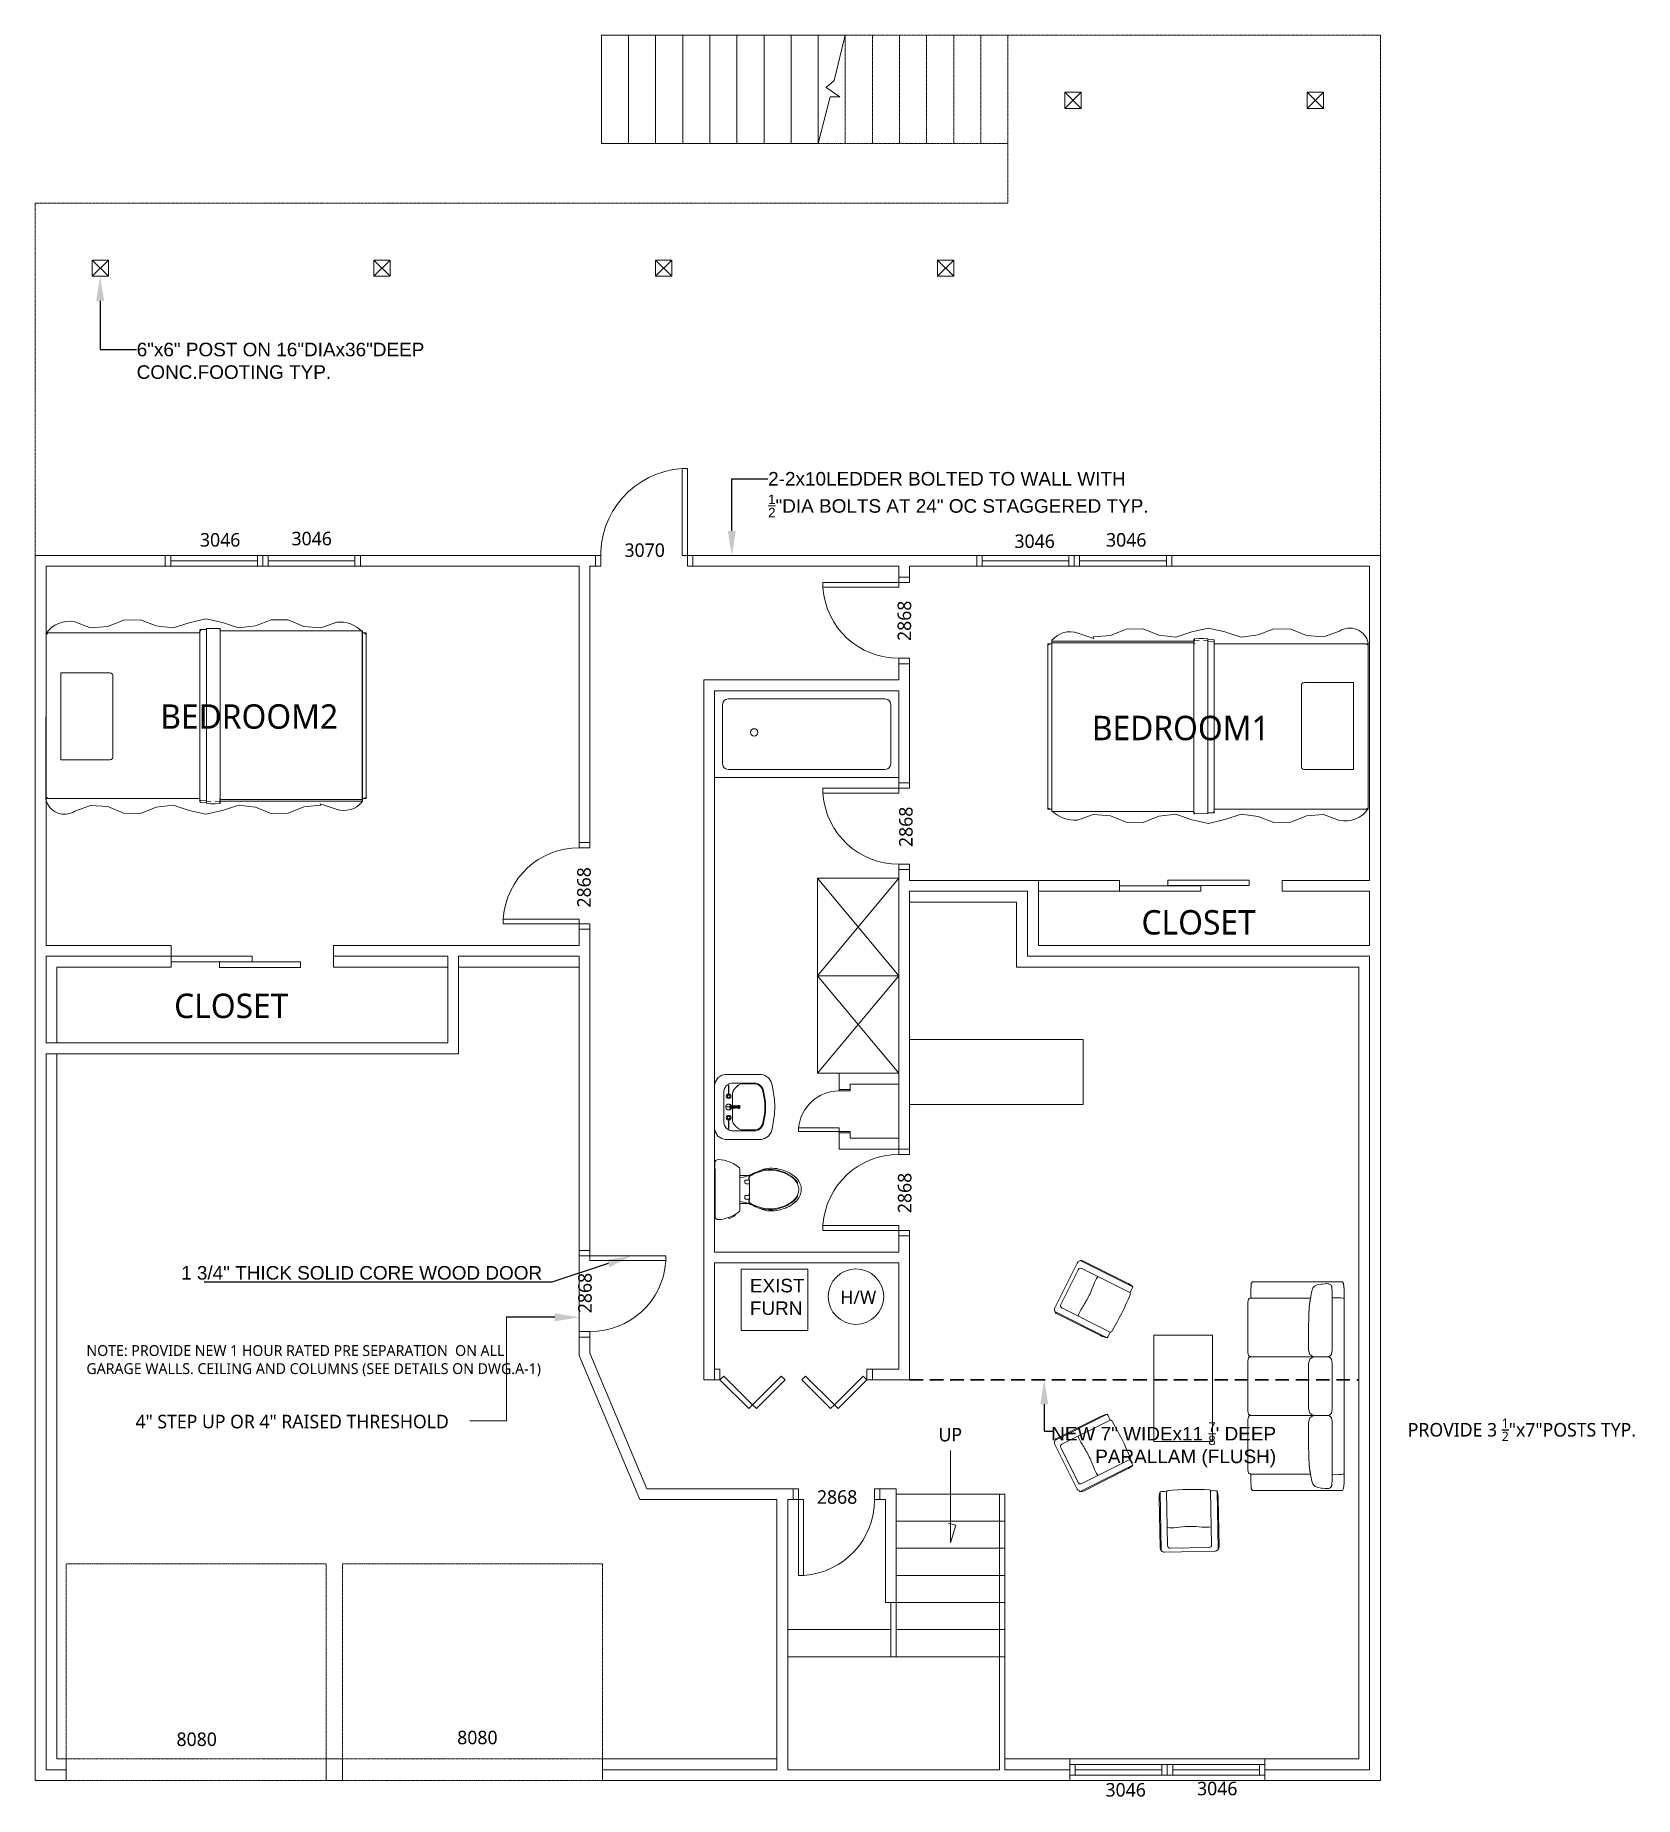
# Model space of a CAD drawing. Header units: inches. Extents: x 0 to 22102, y -19958 to 0.
# Drawn here: x 4024 to 4614, y -10433 to -9783 of the extents above; entities that cross this region are included whole.
import ezdxf
from ezdxf import colors
from ezdxf.entities.mleader import LeaderData, LeaderLine
from ezdxf.math import Vec2, Vec3

# ---------------------------------------------------------------- set-up
doc = ezdxf.new("R2010")
doc.units = ezdxf.units.IN
doc.header["$MEASUREMENT"] = 0
doc.linetypes.add('CENTER', pattern=[2, 1.25, -0.25, 0.25, -0.25])
doc.linetypes.add('DASHED', pattern=[0.75, 0.5, -0.25])
for name, color, linetype, lineweight in [('center', 10, 'CENTER', 9), ('Common', 4, 'Continuous', 0), ('dimensions', 1, 'Continuous', 0), ('frame', 90, 'Continuous', 30), ('wall', 200, 'Continuous', 20), ('wall view line', 210, 'Continuous', 13), ('window', 160, 'Continuous', 5), ('wood', 40, 'Continuous', 0)]:
    doc.layers.add(name, color=color, linetype=linetype, lineweight=lineweight)
doc.layers.add('Fixtures_ Interior', color=7, linetype='Continuous', lineweight=0, true_color=0x616161)
doc.layers.add('Furniture_ Interior', color=7, linetype='Continuous', lineweight=25, true_color=0xa1a1a1)
doc.layers.get('center').off()

msp = doc.modelspace()

# ---------------------------------------------------------------- texts
at = {"attachment_point": 1}
for s, width, gutter_width, heights, insert, char_height in [('{\\fYu Gothic UI|b0|i0|c0|p34;3046}', 15.274735, 1, [1.03347], (4084.86216, -9967.00778), 5), ('{\\fYu Gothic UI|b0|i0|c0|p34;3046}', 15.274735, 1, [1.03347], (4118.65666, -9966.52957), 5), ('{\\fYu Gothic UI|b0|i0|c0|p34;3046}', 15.274735, 1, [1.03347], (4385.5049, -9967.49843), 5), ('{\\fYu Gothic UI|b0|i0|c0|p34;3046}', 15.274735, 1, [1.03347], (4419.2994, -9967.02021), 5), ('{\\fYu Gothic UI|b0|i0|c0|p34;3070}', 15.274735, 1, [1.03347], (4241.55237, -9970.80097), 5), ('{\\fYu Gothic UI|b0|i0|c128|p34;BEDROOM2}', 59.0087057, 1, [1.03347], (4070.22696, -10030.22201), 9), ('{\\fYu Gothic UI|b0|i0|c128|p34;BEDROOM1}', 59.0087057, 1, [1.03347], (4414.07299, -10034.46327), 9), ('{\\fYu Gothic UI|b0|i0|c128|p34;CLOSET}', 59.0087057, 1, [1.03347], (4432.37412, -10106.19874), 9), ('{\\fYu Gothic UI|b0|i0|c128|p34;CLOSET}', 59.0087057, 1, [1.03347], (4075.31871, -10137.02445), 9), ('{\\fArial|b0|i0|c0|p34;EXIST\\PFURN}', 11.1953654, 1, [0], (4287.83044, -10242.30081), 5), ('{\\fYu Gothic UI|b0|i0|c0|p34;H/W}', 15.274735, 1, [1.03347], (4321.18884, -10246.63613), 5), ('{\\fYu Gothic UI|b0|i0|c0|p34;4" STEP UP OR\\fYu Gothic UI|b0|i0|c128|p34; \\fYu Gothic UI|b0|i0|c0|p34;4" RA\\fYu Gothic UI|b0|i0|c128|p34;I\\fYu Gothic UI|b0|i0|c0|p34;SED TH\\fYu Gothic UI|b0|i0|c128|p34;R\\fYu Gothic UI|b0|i0|c0|p34;ESHOLD}', 126.6735645, 16.80657, [1.03347], (4061.06276, -10292.4915), 5), ('{\\fYu Gothic UI|b0|i0|c0|p34;UP}', 15.274735, 1, [1.03347], (4357.47668, -10297.31748), 5), ('{\\fYu Gothic UI|b0|i0|c0|p34;2868}', 15.274735, 1, [1.03347], (4312.59078, -10320.33974), 5), ('{\\fYu Gothic UI|b0|i0|c0|p34;8080}', 15.274735, 1, [1.03347], (4076.20877, -10409.76018), 5), ('{\\fYu Gothic UI|b0|i0|c0|p34;8080}', 15.274735, 1, [1.03347], (4179.81297, -10409.11365), 5), ('{\\fYu Gothic UI|b0|i0|c0|p34;3046}', 15.274735, 1, [1.03347], (4419.10422, -10428.42295), 5), ('{\\fYu Gothic UI|b0|i0|c0|p34;3046}', 15.274735, 1, [1.03347], (4452.89873, -10427.94473), 5)]:
    msp.add_mtext_dynamic_manual_height_columns(s, width=width, gutter_width=gutter_width, heights=heights, dxfattribs=dict(at, insert=insert, char_height=char_height))
at = {"char_height": 5, "attachment_point": 1, "rotation": 90}
for insert in [(4342.35022, -10006.8379), (4342.91837, -10082.89564), (4224.10404, -10105.23444), (4342.47185, -10218.04687), (4224.4585, -10254.97855)]:
    msp.add_mtext_dynamic_manual_height_columns('{\\fYu Gothic UI|b0|i0|c0|p34;2868}', width=15.274735, gutter_width=1, heights=[1.03347], dxfattribs=dict(at, insert=insert))
at = {"attachment_point": 1}
for s, insert, char_height, width in [('{\\fYu Gothic UI|b0|i0|c128|p34;NOTE: PROVIDE NEW 1 HOUR RATED PRE SEPARATION  ON ALL\\PGARAGE WALLS. CEILING AND COLUMNS (SEE DETAILS ON DWG.A-1)}', (4042.9607, -10266.77901), 4, 270.1537007), ('\\A1;{\\fYu Gothic UI|b0|i0|c128|p34;PROVIDE 3 \\H0.7x;\\S1/2;\\H1.42857x;"x7"POSTS TYP.}', (4530.66899, -10293.81629), 5, 155.3031043)]:
    msp.add_mtext(s, dxfattribs=dict(at, insert=insert, char_height=char_height, width=width))

# ---------------------------------------------------------------- blocks, each defined once
blk = doc.blocks.new('windows')
at = {"layer": 'window'}
for p, q in [((4074.06, -9975.23), (4106.06, -9975.23)), ((4074.06, -9977.23), (4106.06, -9977.23)), ((4074.06, -9979.23), (4106.06, -9979.23))]:
    blk.add_line(p, q, dxfattribs=at)
at = {"layer": 'wood'}
for p, q in [((4072.06, -9975.23), (4074.06, -9975.23)), ((4074.06, -9979.23), (4072.06, -9979.23)), ((4074.06, -9975.23), (4074.06, -9979.23)), ((4106.06, -9975.23), (4106.06, -9979.23)), ((4106.06, -9975.23), (4108.06, -9975.23)), ((4106.06, -9979.23), (4108.06, -9979.23))]:
    blk.add_line(p, q, dxfattribs=at)
blk = doc.blocks.new('double windows')
at = {"layer": 'wall'}
for p, q in [((4072.06, -9975.23), (4072.06, -9979.23)), ((4144.06, -9975.23), (4144.06, -9979.23))]:
    blk.add_line(p, q, dxfattribs=at)
at = {"layer": 'wood'}
blk.add_line((4108.06, -9975.23), (4108.06, -9979.23), dxfattribs=at)
at = {"layer": 'center'}
for p in [(0, 0), (36, 0)]:
    blk.add_blockref('windows', p, dxfattribs=at)
blk = doc.blocks.new('door2')
at = {"layer": 'wall'}
for p, q in [((4211.81, -10081.23), (4215.81, -10081.23)), ((4211.81, -10113.23), (4215.81, -10113.23))]:
    blk.add_line(p, q, dxfattribs=at)
at = {"layer": 'wood'}
for p, q in [((4211.81, -10083.23), (4211.81, -10081.23)), ((4211.81, -10083.23), (4215.81, -10083.23)), ((4215.81, -10083.23), (4215.81, -10081.23)), ((4183.81, -10111.23), (4183.81, -10109.23)), ((4183.81, -10109.48), (4211.81, -10109.48)), ((4211.81, -10111.23), (4183.81, -10111.23)), ((4211.81, -10109.48), (4211.81, -10111.23)), ((4211.81, -10111.23), (4215.81, -10111.23)), ((4211.81, -10111.23), (4211.81, -10113.23)), ((4215.81, -10111.23), (4215.81, -10113.23))]:
    blk.add_line(p, q, dxfattribs=at)
blk.add_arc((4211.68, -10111.16), 27.93, 89.7263, 176.03151, dxfattribs=at)
blk = doc.blocks.new('ADA Sink')
at = {"layer": 'Fixtures_ Interior', "lineweight": 0, "transparency": 33554687}
for p, q in [((-5.01, 8.38), (-4.6, 8.99)), ((-1.79, 9.54), (1.79, 9.54)), ((-3.76, 6.87), (-3.66, 7.24)), ((-3.76, 4.76), (-3.76, 6.87)), ((-3.35, 7.68), (-3.66, 7.24)), ((-3.41, 5.83), (-3.64, 5.36)), ((-3.46, 5.73), (-3.41, 5.82)), ((-3, 6.27), (-3.41, 5.83)), ((-3.41, 5.82), (-3, 6.27)), ((-1.88, 7.32), (-3.39, 7.32)), ((-3.39, 7.27), (-3.39, 7.32)), ((-3.39, 7.27), (-1.88, 7.27)), ((-2.91, 7.98), (-3.35, 7.68)), ((-2.54, 6.57), (-3, 6.27)), ((-2.54, 6.57), (-3, 6.27)), ((-2.91, 7.98), (-2.54, 8.08)), ((2.54, 8.08), (-2.54, 8.08)), ((-2.22, 6.67), (-2.54, 6.57)), ((-2.44, 6.6), (-2.21, 6.67)), ((-2.22, 6.67), (-0.18, 6.67)), ((-2.06, 7.32), (-2.02, 7.48)), ((-2.06, 7.27), (-2.02, 7.11)), ((-2.02, 7.48), (-1.88, 7.62)), ((-2.02, 7.11), (-1.88, 6.97)), ((-1.85, 7.41), (-1.89, 7.29)), ((-1.89, 7.29), (-1.85, 7.18)), ((-1.88, 7.62), (-1.69, 7.67)), ((-1.88, 6.97), (-1.69, 6.92)), ((-1.75, 7.48), (-1.85, 7.41)), ((-1.75, 7.1), (-1.85, 7.18)), ((-1.63, 7.48), (-1.75, 7.48)), ((-1.75, 7.1), (-1.63, 7.1)), ((-1.69, 7.67), (-1.5, 7.62)), ((-1.69, 6.92), (-1.5, 6.97)), ((-1.63, 7.48), (-1.53, 7.41)), ((-1.63, 7.1), (-1.53, 7.18)), ((-1.49, 7.29), (-1.53, 7.41)), ((-1.53, 7.18), (-1.49, 7.29)), ((-1.37, 7.48), (-1.5, 7.62)), ((-1.5, 6.97), (-1.37, 7.11)), ((-1.32, 7.29), (-1.37, 7.48)), ((-1.37, 7.11), (-1.32, 7.29)), ((-0.54, 6.67), (-0.31, 6.67)), ((-0.45, 7.44), (-0.28, 7.68)), ((-0.45, 7.2), (-0.45, 7.44)), ((-0.45, 7.15), (-0.28, 6.91)), ((-0.22, 6.88), (-0.38, 7.15)), ((-0.28, 6.91), (-0.23, 6.89)), ((0, 7.77), (-0.27, 7.68)), ((-0.23, 5.8), (-0.17, 5.88)), ((-0.23, 5.65), (-0.23, 5.8)), ((-0.14, 5.53), (-0.23, 5.65)), ((-0.22, 7.04), (-0.21, 6.96)), ((-0.21, 6.82), (-0.22, 6.88)), ((-0.19, 6.72), (-0.21, 6.82)), ((-0.18, 6.53), (-0.19, 6.72)), ((-0.19, 5.78), (-0.18, 5.81)), ((-0.19, 5.68), (-0.19, 5.78)), ((-0.19, 5.66), (-0.19, 5.68)), ((-0.19, 5.66), (-0.12, 5.56)), ((-0.17, 6.29), (-0.18, 6.53)), ((-0.18, 5.81), (-0.17, 5.9)), ((-0.17, 5.84), (-0.18, 5.73)), ((-0.16, 6.01), (-0.17, 6.29)), ((-0.17, 5.9), (-0.16, 6.03)), ((-0.13, 7.07), (-0.14, 7.17)), ((-0.13, 7.07), (-0.12, 6.88)), ((-0.12, 5.58), (-0.11, 5.64)), ((-0.12, 5.56), (-0.12, 5.58)), ((-0.12, 5.58), (-0.12, 5.56)), ((-0.1, 6.29), (-0.11, 6.6)), ((-0.11, 5.64), (-0.1, 5.77)), ((-0.1, 5.98), (-0.1, 6.29)), ((-0.1, 5.77), (-0.1, 5.98)), ((0.28, 7.68), (0, 7.77)), ((0, 7.67), (0, 7.22)), ((0, 7.11), (0, 7.22)), ((0, 6.9), (0, 7.11)), ((0, 6.9), (0, 6.61)), ((0, 6.29), (0, 6.61)), ((0, 6.29), (0, 5.97)), ((0, 5.97), (0, 5.74)), ((0, 5.61), (0, 5.74)), ((0, 5.54), (0, 5.61)), ((0.11, 6.6), (0.1, 6.29)), ((0.1, 6.29), (0.1, 5.98)), ((0.1, 5.98), (0.1, 5.77)), ((0.1, 5.77), (0.11, 5.64)), ((0.11, 6.6), (0.12, 6.88)), ((0.12, 5.58), (0.11, 5.64)), ((0.13, 7.07), (0.12, 6.88)), ((0.19, 5.66), (0.12, 5.56)), ((0.12, 5.56), (0.12, 5.58)), ((0.12, 5.58), (0.12, 5.56)), ((0.13, 7.07), (0.14, 7.17)), ((0.14, 5.53), (0.23, 5.65)), ((0.23, 5.65), (0.14, 5.53)), ((0.17, 6.29), (0.16, 6.01)), ((0.16, 6.03), (0.17, 5.9)), ((0.18, 6.57), (0.17, 6.29)), ((0.18, 6.53), (0.17, 6.29)), ((0.17, 6.29), (0.17, 6.28)), ((0.17, 5.9), (0.18, 5.81)), ((0.23, 5.8), (0.17, 5.88)), ((0.17, 5.88), (0.23, 5.8)), ((0.18, 5.73), (0.17, 5.84)), ((0.18, 6.57), (0.19, 6.8)), ((0.19, 6.72), (0.18, 6.53)), ((0.18, 6.67), (2.22, 6.67)), ((0.18, 5.81), (0.19, 5.78)), ((0.21, 6.96), (0.19, 6.8)), ((0.21, 6.82), (0.19, 6.72)), ((0.19, 5.78), (0.19, 5.78)), ((0.19, 5.78), (0.19, 5.66)), ((0.19, 5.78), (0.19, 5.78)), ((0.19, 5.78), (0.19, 5.78)), ((0.19, 5.66), (0.19, 5.68)), ((0.19, 5.68), (0.19, 5.66)), ((0.21, 6.96), (0.22, 7.04)), ((0.22, 6.88), (0.21, 6.82)), ((0.38, 7.15), (0.22, 6.88)), ((0.27, 6.91), (0.23, 6.89)), ((0.23, 5.8), (0.23, 5.65)), ((0.23, 5.8), (0.23, 5.8)), ((0.23, 5.8), (0.23, 5.65)), ((0.23, 5.8), (0.23, 5.8)), ((0.23, 5.65), (0.23, 5.65)), ((0.23, 5.65), (0.23, 5.65)), ((0.28, 7.67), (0.45, 7.44)), ((0.28, 6.91), (0.45, 7.14)), ((0.32, 6.67), (0.55, 6.67)), ((0.45, 7.43), (0.45, 7.15)), ((1.37, 7.48), (1.32, 7.29)), ((1.32, 7.29), (1.37, 7.11)), ((1.37, 7.48), (1.5, 7.62)), ((1.5, 6.97), (1.37, 7.11)), ((1.49, 7.29), (1.53, 7.41)), ((1.49, 7.29), (1.53, 7.18)), ((1.69, 7.67), (1.5, 7.62)), ((1.69, 6.92), (1.5, 6.97)), ((1.63, 7.48), (1.53, 7.41)), ((1.63, 7.1), (1.53, 7.18)), ((1.63, 7.48), (1.75, 7.48)), ((1.63, 7.1), (1.75, 7.1)), ((1.88, 7.62), (1.69, 7.67)), ((1.88, 6.97), (1.69, 6.92)), ((1.85, 7.41), (1.75, 7.48)), ((1.85, 7.18), (1.75, 7.1)), ((1.85, 7.41), (1.89, 7.29)), ((1.85, 7.18), (1.89, 7.29)), ((1.88, 7.62), (2.02, 7.48)), ((3.39, 7.32), (1.88, 7.32)), ((3.39, 7.27), (1.88, 7.27)), ((1.88, 6.97), (2.02, 7.11)), ((2.02, 7.48), (2.06, 7.32)), ((2.06, 7.27), (2.02, 7.11)), ((2.54, 6.57), (2.21, 6.67)), ((2.22, 6.67), (2.54, 6.57)), ((2.54, 8.08), (2.91, 7.98)), ((3.04, 6.22), (2.54, 6.57)), ((3.39, 7.63), (2.91, 7.98)), ((2.99, 6.25), (3.04, 6.22)), ((3.46, 5.71), (3.04, 6.22)), ((3.39, 7.63), (3.71, 7.12)), ((3.39, 7.32), (3.39, 7.27)), ((3.64, 5.36), (3.46, 5.71)), ((3.64, 5.36), (3.46, 5.71)), ((3.71, 7.12), (3.76, 6.87)), ((3.76, 6.87), (3.76, 4.76)), ((-3.64, 5.36), (-3.76, 4.76)), ((-3.76, 4.76), (-3.76, 3)), ((-3.76, 3), (-3.66, 2.63)), ((-3.76, 3), (-3.66, 2.63)), ((-3.64, 4.76), (-3.64, 5.36)), ((-3.64, 4.76), (-3.64, 3.04)), ((-3.55, 2.69), (-3.64, 3.04)), ((0, 5.48), (-0.14, 5.53)), ((0, 5.53), (-0.12, 5.56)), ((-0.12, 5.56), (-0.12, 5.56)), ((0.12, 5.56), (0, 5.53)), ((0, 5.53), (0, 5.54)), ((0, 5.54), (0, 5.53)), ((0, 5.48), (0.14, 5.53)), ((0.14, 5.53), (0, 5.48)), ((0, 5.48), (0, 5.48)), ((0.14, 5.53), (0.14, 5.53)), ((0.14, 5.53), (0.14, 5.53)), ((3.64, 3.04), (3.55, 2.69)), ((3.76, 4.76), (3.64, 5.36)), ((3.64, 4.76), (3.64, 5.36)), ((3.64, 4.76), (3.64, 3.04)), ((3.76, 3), (3.66, 2.63)), ((3.76, 3), (3.76, 4.76)), ((-3.66, 2.63), (-3.35, 2.19)), ((-3.26, 2.27), (-3.55, 2.69)), ((-3.35, 2.19), (-2.91, 1.88)), ((-2.85, 1.99), (-3.26, 2.27)), ((-2.91, 1.88), (-2.54, 1.76)), ((-2.54, 1.76), (-2.91, 1.88)), ((-2.5, 1.87), (-2.85, 1.99)), ((-2.54, 1.76), (-0.85, 1.49)), ((-0.83, 1.6), (-2.5, 1.87)), ((-0.85, 1.49), (0, 1.45)), ((0, 1.56), (-0.83, 1.6)), ((0.83, 1.6), (0, 1.56)), ((0, 1.45), (0.85, 1.49)), ((0.85, 1.49), (0, 1.45)), ((2.5, 1.87), (0.83, 1.6)), ((0.85, 1.49), (2.54, 1.76)), ((2.85, 1.99), (2.5, 1.87)), ((2.54, 1.76), (2.91, 1.88)), ((2.91, 1.88), (2.54, 1.76)), ((2.85, 1.99), (3.26, 2.27)), ((3.35, 2.19), (2.91, 1.88)), ((3.55, 2.69), (3.26, 2.27)), ((3.66, 2.63), (3.35, 2.19))]:
    blk.add_line(p, q, dxfattribs=at)
blk.add_lwpolyline([(3.99, 0.59), (3.48, 0.42), (1.16, 0.05), (0, 0), (0, 0), (-1.16, 0.05), (-3.48, 0.42), (-3.99, 0.59), (-4.6, 1.01), (-5.01, 1.61), (-5.15, 2.12), (-5.15, 7.87), (-5.01, 8.38), (-4.6, 8.99), (-3.99, 9.4), (-3.48, 9.54), (3.48, 9.54), (3.99, 9.4), (4.6, 8.99), (5.01, 8.38), (5.15, 7.87), (5.15, 2.12), (5.01, 1.61), (4.6, 1.01)], close=True, dxfattribs=at)
blk = doc.blocks.new('K-3578-RA  Barrington_ Comfort Height_ Two-Piece Elongated Toilet')
at = {"layer": 'Fixtures_ Interior', "lineweight": 0, "transparency": 33554687}
for p, q in [((-1.95, 8.55), (1.96, 8.55)), ((-0.82, 7.44), (-0.82, 7.69)), ((-0.82, 7.44), (-0.82, 7.22)), ((-1.27, 7.19), (-0.86, 7.19)), ((1.27, 7.19), (0.86, 7.19))]:
    blk.add_line(p, q, dxfattribs=at)
blk.add_lwpolyline([(-2.65, 8.55), (-2.86, 8.57), (-3.02, 8.62), (-3.18, 8.78), (-3.4, 9.1), (-3.63, 9.5), (-3.81, 9.89), (-3.96, 10.31), (-4.09, 10.76), (-4.17, 11.18), (-4.19, 11.49), (-4.16, 11.72), (-4.05, 11.89), (-3.92, 11.99), (-3.78, 12.02), (-1.95, 12.02), (-1.95, 12.09), (1.96, 12.09), (1.96, 12.02), (3.78, 12.02), (3.92, 11.99), (4.05, 11.89), (4.16, 11.72), (4.19, 11.49), (4.17, 11.18), (4.09, 10.76), (3.96, 10.31), (3.91, 10.16), (3.94, 10.12), (3.99, 10.08), (4.02, 10.04), (4.02, 10), (3.82, 9.59), (3.78, 9.53), (3.75, 9.45), (3.72, 9.39), (3.7, 9.35), (3.68, 9.32), (3.67, 9.31), (3.65, 9.29), (3.65, 9.29), (3.62, 9.26), (3.57, 9.21), (3.49, 9.15), (3.44, 9.11), (3.4, 9.09), (3.38, 9.07), (3.18, 8.78), (3.02, 8.62), (2.87, 8.57), (2.69, 8.55), (2.06, 8.55), (1.96, 8.55), (1.96, 7.58), (1.96, 7.35), (2.02, 7.2), (2.15, 6.92), (2.28, 6.63), (2.4, 6.36), (2.41, 6.33), (2.5, 6.12), (2.58, 5.92), (2.65, 5.72), (2.76, 5.48), (2.78, 5.43), (2.83, 5.27), (2.89, 5.02), (2.95, 4.72), (2.98, 4.4), (2.98, 4.07), (2.96, 3.72), (2.92, 3.39), (2.87, 3.11), (2.8, 2.83), (2.71, 2.52), (2.59, 2.21), (2.48, 1.94), (2.35, 1.7), (2.21, 1.45), (2.06, 1.23), (1.91, 1.02), (1.76, 0.84), (1.61, 0.68), (1.46, 0.54), (1.31, 0.43), (1.16, 0.32), (0.97, 0.22), (0.77, 0.14), (0.58, 0.08), (0.38, 0.03), (0.19, 0.01), (0.01, 0), (-0.18, 0.01), (-0.37, 0.03), (-0.57, 0.07), (-0.76, 0.14), (-0.96, 0.22), (-1.14, 0.32), (-1.3, 0.43), (-1.45, 0.54), (-1.6, 0.68), (-1.75, 0.84), (-1.9, 1.02), (-2.05, 1.23), (-2.2, 1.45), (-2.34, 1.69), (-2.47, 1.94), (-2.58, 2.21), (-2.7, 2.52), (-2.79, 2.83), (-2.86, 3.11), (-2.91, 3.39), (-2.95, 3.72), (-2.97, 4.07), (-2.97, 4.4), (-2.94, 4.72), (-2.88, 5.02), (-2.82, 5.27), (-2.77, 5.43), (-2.75, 5.48), (-2.64, 5.72), (-2.57, 5.92), (-2.49, 6.12), (-2.39, 6.34), (-2.37, 6.4), (-2.36, 6.42), (-2.27, 6.63), (-2.14, 6.92), (-2.01, 7.2), (-1.95, 7.35), (-1.95, 7.58), (-1.95, 8.11), (-1.95, 8.55)], close=True, dxfattribs=at)
for points in [[(-1.95, 12.02), (1.96, 12.02), (1.96, 12.09), (1.96, 12.02)], [(3.91, 10.16), (3.81, 9.89), (3.63, 9.5), (3.38, 9.07)], [(-1.64, 8.55), (-1.64, 8.53), (-1.68, 8.3), (-1.73, 8.05), (-1.8, 7.78), (-1.89, 7.5), (-1.95, 7.35)], [(-1.33, 7.19), (-1.33, 7.69), (-1.32, 7.78), (-1.29, 7.83), (-1.24, 7.86), (-1.16, 7.87), (-1.08, 7.88), (-0.99, 7.87), (-0.92, 7.86), (-0.86, 7.83), (-0.83, 7.78), (-0.82, 7.69)], [(1.34, 7.19), (1.34, 7.69), (1.33, 7.78), (1.3, 7.83), (1.25, 7.86), (1.17, 7.87), (1.09, 7.88), (1, 7.87), (0.92, 7.86), (0.87, 7.83), (0.84, 7.78), (0.83, 7.69), (0.83, 7.19)], [(1.96, 7.35), (1.9, 7.5), (1.81, 7.78), (1.74, 8.05), (1.69, 8.3), (1.65, 8.53), (1.65, 8.55)], [(-2.56, 2.83), (-2.71, 3.37), (-2.8, 3.91), (-2.82, 4.44), (-2.78, 4.96), (-2.68, 5.5), (-2.53, 5.99), (-2.39, 6.34)], [(-1.27, 7.19), (-1.33, 7.19), (-1.34, 7.19), (-1.35, 7.19), (-1.35, 7.2), (-1.36, 7.24), (-1.36, 7.25), (-1.36, 7.26), (-1.42, 7.27), (-1.58, 7.27), (-1.74, 7.27), (-1.79, 7.27), (-1.82, 7.23), (-1.89, 7.11), (-1.91, 7.07), (-1.97, 6.98), (-2.07, 6.79), (-2.1, 6.73), (-2.23, 6.46), (-2.36, 6.12), (-2.37, 6.11), (-2.52, 5.66), (-2.64, 5.14), (-2.7, 4.6), (-2.71, 4.06), (-2.66, 3.52), (-2.53, 2.97), (-2.31, 2.38), (-2.04, 1.82), (-1.76, 1.36), (-1.45, 1), (-1.11, 0.7), (-0.74, 0.5), (-0.37, 0.38), (0, 0.35), (0.37, 0.38), (0.74, 0.5), (1.11, 0.7), (1.45, 1), (1.76, 1.36), (2.04, 1.82), (2.31, 2.38), (2.53, 2.97), (2.66, 3.52), (2.71, 4.06), (2.7, 4.6), (2.64, 5.14), (2.52, 5.66), (2.37, 6.11), (2.36, 6.12), (2.23, 6.46), (2.1, 6.73), (2.07, 6.79), (1.97, 6.98), (1.91, 7.07), (1.89, 7.11)], [(-2.36, 6.42), (-2.22, 6.71), (-2.13, 6.87), (-2.07, 6.97), (-2.02, 7.05), (-1.97, 7.13), (-1.91, 7.2), (-1.86, 7.25), (-1.83, 7.27), (-1.81, 7.28), (-1.74, 7.29), (-1.58, 7.29), (-1.43, 7.29), (-1.36, 7.27)], [(-1.36, 7.27), (-1.35, 7.24), (-1.34, 7.19)], [(-0.57, 7.19), (-0.61, 7.19), (-0.63, 7.19), (-0.66, 7.19), (-0.72, 7.19), (-0.78, 7.19), (-0.81, 7.19), (-0.83, 7.19), (-0.86, 7.19)], [(-0.61, 7.19), (-0.61, 7.21), (-0.62, 7.26), (-0.63, 7.28), (-0.81, 7.28), (-0.82, 7.26), (-0.82, 7.21), (-0.82, 7.19)], [(0.57, 7.19), (0.27, 7.19), (0, 7.19), (-0.27, 7.19), (-0.57, 7.19)], [(0.86, 7.19), (0.83, 7.19), (0.81, 7.19), (0.78, 7.19), (0.72, 7.19), (0.66, 7.19), (0.63, 7.19), (0.61, 7.19), (0.57, 7.19)], [(0.83, 7.19), (0.82, 7.21), (0.82, 7.26), (0.81, 7.28), (0.63, 7.28), (0.62, 7.26), (0.61, 7.21), (0.61, 7.19)], [(1.34, 7.19), (1.35, 7.24), (1.36, 7.27), (1.43, 7.29), (1.58, 7.29), (1.74, 7.29), (1.82, 7.28), (1.83, 7.27), (1.86, 7.25), (1.91, 7.2), (1.96, 7.13), (2.02, 7.05), (2.07, 6.97), (2.13, 6.87), (2.22, 6.71), (2.37, 6.4), (2.53, 5.99), (2.68, 5.5), (2.78, 4.96), (2.82, 4.44), (2.81, 3.91), (2.72, 3.37), (2.57, 2.84), (2.36, 2.29), (2.12, 1.79), (2.11, 1.78), (1.84, 1.35), (1.56, 0.99), (1.25, 0.7), (0.97, 0.53), (0.79, 0.5), (0.77, 0.51)], [(1.35, 7.19), (1.34, 7.19), (1.33, 7.19), (1.27, 7.19)], [(1.35, 7.19), (1.35, 7.2), (1.36, 7.24), (1.36, 7.25), (1.36, 7.26), (1.42, 7.27), (1.58, 7.27), (1.74, 7.27), (1.79, 7.27), (1.82, 7.23), (1.89, 7.11)], [(-0.98, 0.54), (-1.26, 0.72), (-1.57, 1.02), (-1.85, 1.38), (-2.1, 1.8), (-2.35, 2.29), (-2.56, 2.82)], [(-0.97, 0.53), (-0.79, 0.51), (-0.78, 0.52)]]:
    blk.add_lwpolyline(points, dxfattribs=at)
blk = doc.blocks.new('Harris Desk')
at = {"layer": 'Furniture_ Interior', "lineweight": 0, "transparency": 33554687}
blk.add_lwpolyline([(-18.9, 9.45), (18.9, 9.45), (18.9, 0), (-18.9, 0)], close=True, dxfattribs=at)
blk = doc.blocks.new('Rita Sofa Set_2')
at = {"layer": 'Furniture_ Interior', "lineweight": 0, "transparency": 33554687}
for p, q in [((-16.75, 15.19), (-16.44, 15.37)), ((-16.75, 15.19), (-16.75, 0.76)), ((-16.44, 15.37), (-15.5, 15.45)), ((-16.44, 15.37), (-16.26, 15.39)), ((-16.08, 15.4), (-16.26, 15.39)), ((-14.36, 15.45), (-15.5, 15.45)), ((-14.36, 15.45), (14.36, 15.45)), ((-14.02, 15.45), (-14.17, 15.44)), ((-14.17, 14.77), (-14.13, 15.27)), ((-14.17, 14.71), (-14.17, 14.94)), ((-14.15, 13.53), (-14.17, 14.71)), ((-14.13, 15.27), (-14.01, 15.45)), ((14.01, 15.45), (14.13, 15.27)), ((14.18, 15.44), (14.02, 15.45)), ((14.17, 14.77), (14.13, 15.27)), ((14.17, 14.71), (14.15, 13.53)), ((14.17, 14.71), (14.17, 14.94)), ((14.36, 15.45), (15.5, 15.45)), ((15.5, 15.45), (16.44, 15.37)), ((16.08, 15.4), (16.26, 15.39)), ((16.44, 15.37), (16.26, 15.39)), ((16.44, 15.37), (16.75, 15.19)), ((16.75, 15.19), (16.75, 0.76)), ((-16.43, 12.88), (-16.45, 12.72)), ((-16.43, 12.44), (-16.45, 12.72)), ((-16.43, 12.88), (-16.41, 12.99)), ((-16.43, 12.44), (-16.38, 11.95)), ((-16.41, 12.99), (-16.36, 13.12)), ((-16.38, 11.95), (-16.37, 11.81)), ((-16.37, 11.81), (-16.28, 11.28)), ((-16.31, 13.23), (-16.36, 13.12)), ((-16.24, 13.31), (-16.31, 13.23)), ((-16.24, 13.31), (-16.15, 13.39)), ((-15.98, 13.47), (-16.15, 13.39)), ((-15.8, 13.51), (-15.98, 13.47)), ((-15.8, 13.51), (-15.56, 13.52)), ((-15.56, 13.52), (-15.28, 13.53)), ((-15.28, 13.53), (-14.98, 13.53)), ((-14.63, 13.53), (-14.98, 13.53)), ((-14.15, 13.53), (-14.63, 13.53)), ((-13.51, 13.53), (-14.15, 13.53)), ((-12.7, 13.53), (-13.51, 13.53)), ((-12.7, 13.53), (-11.37, 13.54)), ((-9.21, 13.54), (-11.37, 13.54)), ((-7.05, 13.54), (-9.21, 13.54)), ((-5.76, 13.54), (-7.05, 13.54)), ((-5.76, 13.54), (-5.08, 13.42)), ((-5.08, 13.42), (-4.83, 13.18)), ((-4.78, 13.09), (-4.83, 13.18)), ((-4.78, 13.09), (-4.72, 12.63)), ((-4.72, 12.63), (-4.71, 12.57)), ((-4.71, 12.57), (-4.7, 12.63)), ((-4.71, 0.73), (-4.71, 12.57)), ((-4.64, 13.09), (-4.7, 12.63)), ((-4.59, 13.18), (-4.64, 13.09)), ((-4.59, 13.18), (-4.33, 13.42)), ((-4.33, 13.42), (-3.66, 13.54)), ((-3.66, 13.54), (-2.15, 13.54)), ((-2.15, 13.54), (0, 13.54)), ((0, 13.54), (2.15, 13.54)), ((3.66, 13.54), (2.15, 13.54)), ((3.66, 13.54), (4.33, 13.42)), ((4.33, 13.42), (4.59, 13.18)), ((4.64, 13.09), (4.59, 13.18)), ((4.7, 12.63), (4.64, 13.09)), ((4.7, 12.63), (4.71, 12.57)), ((4.72, 12.63), (4.71, 12.57)), ((4.71, 12.57), (4.71, 0.73)), ((4.78, 13.09), (4.72, 12.63)), ((4.83, 13.18), (4.78, 13.09)), ((5.08, 13.42), (4.83, 13.18)), ((5.76, 13.54), (5.08, 13.42)), ((7.05, 13.54), (5.76, 13.54)), ((9.21, 13.54), (7.05, 13.54)), ((11.37, 13.54), (9.21, 13.54)), ((11.37, 13.54), (12.7, 13.53)), ((12.7, 13.53), (13.51, 13.53)), ((13.51, 13.53), (14.15, 13.53)), ((14.63, 13.53), (14.15, 13.53)), ((14.63, 13.53), (14.98, 13.53)), ((15.28, 13.53), (14.98, 13.53)), ((15.28, 13.53), (15.56, 13.52)), ((15.8, 13.51), (15.56, 13.52)), ((15.8, 13.51), (15.98, 13.47)), ((16.15, 13.39), (15.98, 13.47)), ((16.24, 13.31), (16.15, 13.39)), ((16.24, 13.31), (16.31, 13.23)), ((16.28, 11.28), (16.37, 11.81)), ((16.36, 13.12), (16.31, 13.23)), ((16.41, 12.99), (16.36, 13.12)), ((16.38, 11.95), (16.37, 11.81)), ((16.43, 12.44), (16.38, 11.95)), ((16.41, 12.99), (16.43, 12.88)), ((16.45, 12.72), (16.43, 12.88)), ((16.45, 12.72), (16.43, 12.44)), ((-16.28, 11.28), (-16.23, 11.14)), ((-16.09, 10.82), (-16.23, 11.14)), ((-16.09, 10.82), (-16.02, 10.72)), ((-15.86, 10.55), (-16.02, 10.72)), ((-15.86, 10.55), (-15.7, 10.44)), ((-15.7, 10.44), (-15.51, 10.37)), ((-15.51, 10.37), (-15.27, 10.3)), ((-15.01, 10.24), (-15.27, 10.3)), ((-15.01, 10.24), (-14.73, 10.18)), ((-14.4, 10.11), (-14.73, 10.18)), ((-14, 10.05), (-14.4, 10.11)), ((-14.12, 0.73), (-14.12, 10.07)), ((-13.43, 9.99), (-14, 10.05)), ((-13.6, 9.99), (-13.85, 10.03)), ((-12.67, 9.88), (-13.6, 9.99)), ((-12.69, 9.87), (-13.01, 9.92)), ((-12.69, 9.87), (-11.34, 9.8)), ((-9.19, 9.76), (-11.34, 9.8)), ((-9.19, 9.76), (-7.06, 9.75)), ((-7.06, 9.75), (-5.77, 9.76)), ((-5.08, 9.95), (-5.77, 9.76)), ((-5.08, 9.95), (-4.76, 10.47)), ((-4.76, 10.47), (-4.71, 10.97)), ((-4.71, 10.96), (-4.72, 10.83)), ((-4.66, 10.47), (-4.71, 10.97)), ((-4.69, 10.83), (-4.71, 10.96)), ((-4.71, 10.43), (-4.71, 9.26)), ((-4.71, 9.58), (-4.71, 9.89)), ((-4.66, 10.47), (-4.34, 9.95)), ((-3.65, 9.76), (-4.34, 9.95)), ((-3.65, 9.76), (-2.14, 9.75)), ((-2.14, 9.75), (0, 9.75)), ((0, 9.75), (2.14, 9.75)), ((3.65, 9.76), (2.14, 9.75)), ((4.34, 9.95), (3.65, 9.76)), ((4.66, 10.47), (4.34, 9.95)), ((4.71, 10.97), (4.66, 10.47)), ((4.69, 10.83), (4.71, 10.96)), ((4.71, 10.97), (4.76, 10.47)), ((4.72, 10.83), (4.71, 10.96)), ((5.08, 9.95), (4.76, 10.47)), ((5.08, 9.95), (5.77, 9.76)), ((7.06, 9.75), (5.77, 9.76)), ((9.19, 9.76), (7.06, 9.75)), ((9.19, 9.76), (11.34, 9.8)), ((11.34, 9.8), (12.69, 9.87)), ((12.67, 9.88), (13.6, 9.99)), ((12.69, 9.87), (13.01, 9.92)), ((14, 10.05), (13.43, 9.99)), ((13.85, 10.03), (13.6, 9.99)), ((14, 10.05), (14.4, 10.11)), ((14.12, 10.07), (14.12, 0.73)), ((14.73, 10.18), (14.4, 10.11)), ((15.01, 10.24), (14.73, 10.18)), ((15.01, 10.24), (15.27, 10.3)), ((15.27, 10.3), (15.51, 10.37)), ((15.51, 10.37), (15.7, 10.44)), ((15.86, 10.55), (15.7, 10.44)), ((16.02, 10.72), (15.86, 10.55)), ((16.09, 10.82), (16.02, 10.72)), ((16.23, 11.14), (16.09, 10.82)), ((16.28, 11.28), (16.23, 11.14)), ((-4.71, 7.26), (-4.71, 7.81)), ((-4.71, 7.55), (-4.71, 6.6)), ((-4.71, 5.71), (-4.71, 6.6)), ((-4.71, 3.97), (-4.71, 4.83)), ((-16.44, 0.57), (-16.75, 0.76)), ((-16.26, 0.56), (-16.44, 0.57)), ((-15.32, 0.49), (-16.26, 0.56)), ((-15.32, 0.49), (-14.11, 0.49)), ((-14.29, 0.51), (-14.25, 0.53)), ((-14.25, 0.53), (-14.12, 0.63)), ((-14.12, 0.73), (-14.1, 0.43)), ((-14.1, 0.43), (-14.04, 0.24)), ((-13.92, 0.12), (-14.04, 0.24)), ((-13.92, 0.12), (-13.71, 0.05)), ((-13.71, 0.05), (-13.43, 0.01)), ((-13.07, 0), (-13.43, 0.01)), ((-5.76, 0), (-13.07, 0)), ((-5.4, 0.01), (-5.76, 0)), ((-5.4, 0.01), (-5.12, 0.05)), ((-5.12, 0.05), (-4.91, 0.12)), ((-4.79, 0.24), (-4.91, 0.12)), ((-4.73, 0.43), (-4.79, 0.24)), ((-4.73, 0.43), (-4.71, 0.73)), ((-4.72, 0.49), (-4.69, 0.49)), ((-4.71, 0.73), (-4.69, 0.43)), ((-4.63, 0.24), (-4.69, 0.43)), ((-4.5, 0.12), (-4.63, 0.24)), ((-4.3, 0.05), (-4.5, 0.12)), ((-4.3, 0.05), (-4.01, 0.01)), ((-3.66, 0), (-4.01, 0.01)), ((3.66, 0), (-3.66, 0)), ((4.01, 0.01), (3.66, 0)), ((4.3, 0.05), (4.01, 0.01)), ((4.5, 0.12), (4.3, 0.05)), ((4.5, 0.12), (4.63, 0.24)), ((4.63, 0.24), (4.69, 0.43)), ((4.71, 0.73), (4.69, 0.43)), ((4.69, 0.49), (4.72, 0.49)), ((4.73, 0.43), (4.71, 0.73)), ((4.73, 0.43), (4.79, 0.24)), ((4.79, 0.24), (4.91, 0.12)), ((4.91, 0.12), (5.12, 0.05)), ((5.4, 0.01), (5.12, 0.05)), ((5.4, 0.01), (5.76, 0)), ((13.07, 0), (5.76, 0)), ((13.07, 0), (13.43, 0.01)), ((13.71, 0.05), (13.43, 0.01)), ((13.71, 0.05), (13.92, 0.12)), ((13.92, 0.12), (14.04, 0.24)), ((14.04, 0.24), (14.1, 0.43)), ((14.12, 0.73), (14.1, 0.43)), ((14.11, 0.49), (15.32, 0.49)), ((14.25, 0.53), (14.12, 0.63)), ((14.25, 0.53), (14.29, 0.51)), ((15.32, 0.49), (16.26, 0.56)), ((16.44, 0.57), (16.26, 0.56)), ((16.75, 0.76), (16.44, 0.57))]:
    blk.add_line(p, q, dxfattribs=at)
for points in [[(-16.75, 15.19), (-16.44, 15.37), (-16.26, 15.39), (-16.08, 15.4), (-15.5, 15.45), (-14.36, 15.45), (-14.01, 15.45), (14.01, 15.45), (14.36, 15.45), (15.5, 15.45), (16.08, 15.4), (16.26, 15.39), (16.44, 15.37), (16.75, 15.19), (16.75, 0.76), (16.44, 0.57), (16.26, 0.56), (15.32, 0.49), (14.11, 0.49), (14.1, 0.43), (14.04, 0.24), (13.92, 0.12), (13.71, 0.05), (13.43, 0.01), (13.07, 0), (5.76, 0), (5.4, 0.01), (5.12, 0.05), (4.91, 0.12), (4.79, 0.24), (4.73, 0.43), (4.72, 0.49), (4.69, 0.49), (4.69, 0.43), (4.63, 0.24), (4.5, 0.12), (4.3, 0.05), (4.01, 0.01), (3.66, 0), (-3.66, 0), (-4.01, 0.01), (-4.3, 0.05), (-4.5, 0.12), (-4.63, 0.24), (-4.69, 0.43), (-4.69, 0.49), (-4.72, 0.49), (-4.73, 0.43), (-4.79, 0.24), (-4.91, 0.12), (-5.12, 0.05), (-5.4, 0.01), (-5.76, 0), (-13.07, 0), (-13.43, 0.01), (-13.71, 0.05), (-13.92, 0.12), (-14.04, 0.24), (-14.1, 0.43), (-14.11, 0.49), (-15.32, 0.49), (-16.26, 0.56), (-16.44, 0.57), (-16.75, 0.76)], [(-16.43, 12.88), (-16.41, 12.99), (-16.36, 13.12), (-16.31, 13.23), (-16.24, 13.31), (-16.15, 13.39), (-15.98, 13.47), (-15.8, 13.51), (-15.56, 13.52), (-15.28, 13.53), (-14.98, 13.53), (-14.63, 13.53), (-14.15, 13.53), (-13.51, 13.53), (-12.7, 13.53), (-11.37, 13.54), (-9.21, 13.54), (-7.05, 13.54), (-5.76, 13.54), (-5.08, 13.42), (-4.83, 13.18), (-4.78, 13.09), (-4.72, 12.63), (-4.71, 12.57), (-4.7, 12.63), (-4.64, 13.09), (-4.59, 13.18), (-4.33, 13.42), (-3.66, 13.54), (-2.15, 13.54), (0, 13.54), (2.15, 13.54), (3.66, 13.54), (4.33, 13.42), (4.59, 13.18), (4.64, 13.09), (4.7, 12.63), (4.71, 12.57), (4.72, 12.63), (4.78, 13.09), (4.83, 13.18), (5.08, 13.42), (5.76, 13.54), (7.05, 13.54), (9.21, 13.54), (11.37, 13.54), (12.7, 13.53), (13.51, 13.53), (14.15, 13.53), (14.63, 13.53), (14.98, 13.53), (15.28, 13.53), (15.56, 13.52), (15.8, 13.51), (15.98, 13.47), (16.15, 13.39), (16.24, 13.31), (16.31, 13.23), (16.36, 13.12), (16.41, 12.99), (16.43, 12.88), (16.45, 12.72), (16.43, 12.44), (16.38, 11.95), (16.37, 11.81), (16.28, 11.28), (16.23, 11.14), (16.09, 10.82), (16.02, 10.72), (15.86, 10.55), (15.7, 10.44), (15.51, 10.37), (15.27, 10.3), (15.01, 10.24), (14.73, 10.18), (14.4, 10.11), (14.12, 10.07), (14, 10.05), (13.85, 10.03), (13.6, 9.99), (13.01, 9.92), (12.69, 9.87), (11.34, 9.8), (9.19, 9.76), (7.06, 9.75), (5.77, 9.76), (5.08, 9.95), (4.76, 10.47), (4.71, 10.97), (4.66, 10.47), (4.34, 9.95), (3.65, 9.76), (2.14, 9.75), (0, 9.75), (-2.14, 9.75), (-3.65, 9.76), (-4.34, 9.95), (-4.66, 10.47), (-4.71, 10.97), (-4.76, 10.47), (-5.08, 9.95), (-5.77, 9.76), (-7.06, 9.75), (-9.19, 9.76), (-11.34, 9.8), (-12.69, 9.87), (-13.01, 9.92), (-13.6, 9.99), (-13.85, 10.03), (-14, 10.05), (-14.12, 10.07), (-14.4, 10.11), (-14.73, 10.18), (-15.01, 10.24), (-15.27, 10.3), (-15.51, 10.37), (-15.7, 10.44), (-15.86, 10.55), (-16.02, 10.72), (-16.09, 10.82), (-16.23, 11.14), (-16.28, 11.28), (-16.37, 11.81), (-16.38, 11.95), (-16.43, 12.44), (-16.45, 12.72)]]:
    blk.add_lwpolyline(points, close=True, dxfattribs=at)
blk = doc.blocks.new('Addison Slipper Chair')
at = {"layer": 'Furniture_ Interior', "lineweight": 0, "transparency": 33554687}
for p, q in [((-6.07, 0.41), (-6.07, 12.66)), ((6.07, 0.41), (6.07, 12.66))]:
    blk.add_line(p, q, dxfattribs=at)
blk.add_lwpolyline([(5.32, 13.01, -0.414214), (6.3, 12.02), (6.3, 1.87, -0.081047), (6.07, 0.41, -0.088417), (4.7, 0.41, -0.192868), (4.52, 0.18, -0.040637), (-4.52, 0.18, -0.192868), (-4.7, 0.41, -0.088417), (-6.07, 0.41, -0.081047), (-6.3, 1.87), (-6.3, 12.02, -0.414214), (-5.32, 13.01)], format="xyb", close=True, dxfattribs=at)
for points in [[(-4.7, 0.41), (-4.7, 11.66, -0.414214), (-4.14, 12.22), (4.13, 12.22, -0.414214), (4.7, 11.65), (4.7, 0.41)], [(-4.7, 7.91, -0.042581), (-2.78, 7.91, 0.028758), (0, 7.74, 0.028758), (2.78, 7.91, -0.042581), (4.7, 7.91)]]:
    blk.add_lwpolyline(points, format="xyb", dxfattribs=at)
blk = doc.blocks.new('Rail Bed')
at = {"layer": 'Furniture_ Interior', "lineweight": 0, "transparency": 33554687}
for p, q in [((-8.58, 17.38), (-8.58, 33.46)), ((8.61, 33.33), (8.72, 33.45)), ((-9.05, 16.71), (9.03, 16.71)), ((-8.89, 17.38), (9.01, 17.38)), ((9.03, 16.7), (9.08, 16.7)), ((-8.82, 15.26), (-8.82, 15.26)), ((-8.8, 15.34), (-8.8, 15.34)), ((-8.66, 0.4), (-8.66, 15.26)), ((-8.5, 15.31), (-8.51, 15.31))]:
    blk.add_line(p, q, dxfattribs=at)
blk.add_lwpolyline([(-8.93, 0.42, -0.31556), (-9.68, 3.13), (-9.13, 4.8), (-9.28, 4.74), (-9.43, 6.52), (-10.1, 8.16), (-10.13, 9.95), (-9.47, 11.59), (-9.26, 13.36), (-9.83, 15.04), (-10.21, 16.77), (-9.81, 18.5), (-9.26, 20.19), (-9.49, 21.96), (-10.13, 23.6), (-10.09, 25.39), (-9.42, 27.03), (-9.29, 28.81), (-9.9, 30.47, -0.517894), (-8.66, 33.49), (8.64, 33.47), (8.65, 33.48), (8.66, 33.49, -0.306534), (9.9, 30.47), (9.29, 28.81), (9.42, 27.03), (10.09, 25.39), (10.13, 23.6), (9.49, 21.96), (9.26, 20.19), (9.81, 18.5), (10.21, 16.77), (9.83, 15.04), (9.26, 13.36), (9.47, 11.59), (10.13, 9.95), (10.1, 8.16), (9.43, 6.52), (9.28, 4.74), (9.87, 3.07, -0.226152), (8.89, 0.42)], format="xyb", close=True, dxfattribs=at)
for points in [[(8.74, 17.38), (8.74, 33.46), (-8.58, 33.46), (-8.57, 33.46), (-8.56, 33.45), (-8.52, 33.4), (-8.46, 33.33)], [(-8.91, 15.79), (-8.89, 15.34), (-8.9, 15.31), (-8.88, 15.28), (-8.86, 15.27), (-8.83, 15.26), (-8.82, 15.26), (-9.02, 15.26), (-9.05, 15.27), (-9.07, 15.28), (-9.09, 15.31), (-9.09, 15.34), (-9.12, 15.79), (-9.11, 16.25), (-9.07, 16.7), (-9.06, 16.7), (-9.05, 16.71)], [(-9.02, 16.71), (-8.98, 17.31), (-8.97, 17.35), (-8.93, 17.37), (-8.89, 17.38)], [(-8.9, 16.25), (-8.87, 16.7), (-8.84, 16.7), (-8.78, 16.7), (-8.65, 16.7), (-8.59, 16.7), (-8.51, 16.7), (-8.36, 16.7), (9.19, 16.7)], [(-8.87, 16.7), (-8.87, 16.7), (-8.86, 16.71)], [(-8.81, 16.71), (-8.79, 17.31), (-8.78, 17.34), (-8.74, 17.37), (-8.7, 17.38)], [(8.94, 17.34), (9.09, 17.34), (9.1, 17.31), (9.11, 16.71)], [(9.01, 17.38), (9.04, 17.38), (9.07, 17.36), (9.09, 17.34)], [(9.05, 16.71), (9.17, 16.71), (9.18, 16.7), (9.19, 16.7), (9.05, 16.7)], [(9.12, 16.7), (9.19, 16.7), (9.19, 16.7), (9.21, 15.34), (9.21, 15.31)], [(-8.9, 15.31), (-9.03, 15.31), (-9.02, 15.31), (-9.02, 15.32), (-9.01, 15.33), (-9.01, 15.34), (-9.02, 15.34)], [(8.97, 15.26), (8.97, 0.4), (-8.85, 0.4), (-8.85, 15.26)], [(9.06, 15.31), (9.21, 15.31), (9.19, 15.28), (9.17, 15.27), (9.14, 15.26), (9, 15.26), (8.93, 15.26), (8.75, 15.26), (8.53, 15.26), (-8.36, 15.26), (-8.5, 15.26), (-8.83, 15.26)], [(-8.6, 15.34), (-8.63, 15.34), (-8.6, 15.34)], [(-8.46, 0.14), (-8.52, 0.06), (-8.56, 0.02), (-8.57, 0), (-8.58, 0), (-8.58, 0.4)], [(8.74, 0), (8.73, 0), (8.72, 0.02), (8.68, 0.06), (8.61, 0.14)]]:
    blk.add_lwpolyline(points, dxfattribs=at)
for points in [[(4.58, 26.82), (4.54, 26.65), (4.43, 26.53), (4.28, 26.49), (-4.22, 26.49), (-4.37, 26.53), (-4.48, 26.65), (-4.52, 26.82), (-4.52, 31.94), (4.58, 31.94)], [(8.74, 0.4), (8.74, 0), (-8.58, 0), (-8.58, 0.4)]]:
    blk.add_lwpolyline(points, close=True, dxfattribs=at)
blk = doc.blocks.new('dddd')
at = {"layer": 'wall'}
for p, q in [((4405.92, -10419.53), (4405.92, -10427.53)), ((4405.92, -10421.53), (4405.92, -10425.53)), ((4477.92, -10419.53), (4477.92, -10427.53)), ((4477.92, -10421.53), (4477.92, -10425.53))]:
    blk.add_line(p, q, dxfattribs=at)
at = {"layer": 'wall view line'}
for p, q in [((4405.92, -10419.53), (4477.92, -10419.53)), ((4405.92, -10427.53), (4477.92, -10427.53))]:
    blk.add_line(p, q, dxfattribs=at)
at = {"layer": 'window'}
for p, q in [((4407.92, -10423.53), (4439.92, -10423.53)), ((4443.92, -10423.53), (4475.92, -10423.53))]:
    blk.add_line(p, q, dxfattribs=at)
at = {"layer": 'wood'}
for p, q in [((4405.92, -10421.53), (4407.92, -10421.53)), ((4407.92, -10421.53), (4407.92, -10425.53)), ((4407.92, -10421.53), (4439.92, -10421.53)), ((4439.92, -10421.53), (4439.92, -10425.53)), ((4439.92, -10421.53), (4441.92, -10421.53)), ((4441.92, -10421.53), (4441.92, -10425.53)), ((4441.92, -10421.53), (4443.92, -10421.53)), ((4443.92, -10421.53), (4443.92, -10425.53)), ((4443.92, -10421.53), (4475.92, -10421.53)), ((4475.92, -10421.53), (4475.92, -10425.53)), ((4475.92, -10421.53), (4477.92, -10421.53)), ((4407.92, -10425.53), (4405.92, -10425.53)), ((4407.92, -10425.53), (4439.92, -10425.53)), ((4439.92, -10425.53), (4441.92, -10425.53)), ((4443.92, -10425.53), (4441.92, -10425.53)), ((4443.92, -10425.53), (4475.92, -10425.53)), ((4475.92, -10425.53), (4477.92, -10425.53))]:
    blk.add_line(p, q, dxfattribs=at)
blk = doc.blocks.new("3'door2")
at = {"layer": 'wall'}
for p, q in [((4462.06, -9979.23), (4462.06, -9975.23)), ((4498.06, -9979.23), (4498.06, -9975.23))]:
    blk.add_line(p, q, dxfattribs=at)
at = {"layer": 'wood'}
for p, q in [((4462.06, -9975.23), (4464.06, -9975.23)), ((4462.06, -9979.23), (4464.06, -9979.23)), ((4464.06, -9979.23), (4464.06, -9975.23)), ((4494.06, -10011.23), (4494.06, -9979.23)), ((4494.06, -9979.23), (4496.06, -9979.23)), ((4496.06, -9979.23), (4496.06, -9975.23)), ((4496.06, -9975.23), (4498.06, -9975.23)), ((4496.06, -9979.23), (4498.06, -9979.23)), ((4496.06, -9979.23), (4496.06, -10011.23)), ((4496.06, -10011.23), (4494.06, -10011.23))]:
    blk.add_line(p, q, dxfattribs=at)
blk.add_arc((4496.06, -9979.23), 32.06, 176.42367, 266.42367, dxfattribs=at)

# ---------------------------------------------------------------- linework, layer by layer
at = {"layer": 'Common'}
for p, q in [((4198, -10294.69328), (4198, -10256.5)), ((4184.43597, -10294.69328), (4198, -10294.69328))]:
    msp.add_line(p, q, dxfattribs=at)
at = {"layer": 'dimensions', "ltscale": 0.1}
for p, q in [((4410.06162, -9804.22812), (4404.06162, -9810.22812)), ((4404.06162, -9804.22812), (4410.06162, -9810.22812)), ((4499.56162, -9804.22812), (4493.56162, -9810.22812)), ((4493.56162, -9804.22812), (4499.56162, -9810.22812)), ((4045.06162, -9866.22812), (4051.06162, -9872.22812)), ((4051.06162, -9866.22812), (4045.06162, -9872.22812)), ((4149.06162, -9866.22812), (4155.06162, -9872.22812)), ((4155.06162, -9866.22812), (4149.06162, -9872.22812)), ((4253.06162, -9866.22812), (4259.06162, -9872.22812)), ((4259.06162, -9866.22812), (4253.06162, -9872.22812)), ((4357.06162, -9866.22812), (4363.06162, -9872.22812)), ((4363.06162, -9866.22812), (4357.06162, -9872.22812))]:
    msp.add_line(p, q, dxfattribs=at)
at = {"layer": 'Fixtures_ Interior', "linetype": 'Continuous', "lineweight": 0, "transparency": 33554687}
for p, q in [((4274.79209, -10057.23156), (4274.79209, -10025.23156)), ((4274.79209, -10025.23156), (4342.81162, -10025.23156)), ((4342.81162, -10025.23156), (4342.81162, -10057.23156)), ((4277.79209, -10052.23156), (4277.79209, -10030.23156)), ((4279.79209, -10028.23156), (4337.81162, -10028.23156)), ((4339.81162, -10030.23156), (4339.81162, -10052.23156)), ((4342.81162, -10057.23156), (4274.79209, -10057.23156)), ((4337.81162, -10054.23156), (4279.79209, -10054.23156)), ((4342.81162, -10094.40805), (4312.81162, -10094.40805)), ((4312.81162, -10094.40805), (4312.81162, -10130.40805)), ((4342.81162, -10094.40805), (4312.81162, -10130.40805)), ((4312.81162, -10094.40805), (4342.81162, -10130.40805)), ((4312.81162, -10130.40805), (4342.81162, -10130.40805)), ((4342.81162, -10130.40805), (4312.81162, -10130.40805)), ((4342.81162, -10130.40805), (4312.81162, -10130.40805)), ((4312.81162, -10130.40805), (4312.81162, -10166.40805)), ((4342.81162, -10130.40805), (4312.81162, -10166.40805)), ((4312.81162, -10130.40805), (4342.81162, -10166.40805)), ((4346.81162, -10153.89873), (4410.81162, -10153.89873)), ((4410.81162, -10153.89873), (4410.81162, -10177.89873)), ((4312.81162, -10166.40805), (4342.81162, -10166.40805)), ((4342.81162, -10166.40805), (4312.81162, -10166.40805)), ((4346.81162, -10177.89873), (4410.81162, -10177.89873))]:
    msp.add_line(p, q, dxfattribs=at)
at = {"layer": 'Fixtures_ Interior'}
msp.add_lwpolyline([(4284.65602, -10238.73109), (4309.28831, -10238.73109), (4309.28831, -10261.32271), (4284.65602, -10261.32271)], close=True, dxfattribs=at)
at = {"layer": 'Fixtures_ Interior', "linetype": 'Continuous', "lineweight": 0, "transparency": 33554687}
msp.add_circle((4289.41611, -10040.56763), 1.35423, dxfattribs=at)
at = {"layer": 'Fixtures_ Interior'}
msp.add_circle((4326.99435, -10248.87813), 10.23785, dxfattribs=at)
at = {"layer": 'Fixtures_ Interior', "linetype": 'Continuous', "lineweight": 0, "transparency": 33554687}
for centre, start, end in [((4279.79209, -10030.23156), 90, 180), ((4337.81162, -10030.23156), 360, 90), ((4279.79209, -10052.23156), 180, 270), ((4337.81162, -10052.23156), 270, 360)]:
    msp.add_arc(centre, 2, start, end, dxfattribs=at)
at = {"layer": 'frame', "linetype": 'DASHED', "ltscale": 10}
msp.add_line((4346.81162, -10279.59489), (4512.56162, -10279.59489), dxfattribs=at)
at = {"layer": 'wall'}
for p, q in [((4404.06162, -9810.22812), (4404.06162, -9804.22812)), ((4404.06162, -9804.22812), (4407.06162, -9804.22812)), ((4407.06162, -9804.22812), (4410.06162, -9804.22812)), ((4410.06162, -9804.22812), (4410.06162, -9810.22812)), ((4493.56162, -9810.22812), (4493.56162, -9804.22812)), ((4493.56162, -9804.22812), (4496.56162, -9804.22812)), ((4496.56162, -9804.22812), (4499.56162, -9804.22812)), ((4499.56162, -9804.22812), (4499.56162, -9810.22812)), ((4410.06162, -9810.22812), (4404.06162, -9810.22812)), ((4499.56162, -9810.22812), (4493.56162, -9810.22812)), ((4045.06162, -9872.22812), (4045.06162, -9866.22812)), ((4045.06162, -9866.22812), (4048.06162, -9866.22812)), ((4048.06162, -9866.22812), (4051.06162, -9866.22812)), ((4051.06162, -9866.22812), (4051.06162, -9872.22812)), ((4149.06162, -9872.22812), (4149.06162, -9866.22812)), ((4149.06162, -9866.22812), (4152.06162, -9866.22812)), ((4152.06162, -9866.22812), (4155.06162, -9866.22812)), ((4155.06162, -9866.22812), (4155.06162, -9872.22812)), ((4253.06162, -9872.22812), (4253.06162, -9866.22812)), ((4253.06162, -9866.22812), (4256.06162, -9866.22812)), ((4256.06162, -9866.22812), (4259.06162, -9866.22812)), ((4259.06162, -9866.22812), (4259.06162, -9872.22812)), ((4357.06162, -9872.22812), (4357.06162, -9866.22812)), ((4357.06162, -9866.22812), (4360.06162, -9866.22812)), ((4360.06162, -9866.22812), (4363.06162, -9866.22812)), ((4363.06162, -9866.22812), (4363.06162, -9872.22812)), ((4051.06162, -9872.22812), (4045.06162, -9872.22812)), ((4155.06162, -9872.22812), (4149.06162, -9872.22812)), ((4259.06162, -9872.22812), (4253.06162, -9872.22812)), ((4363.06162, -9872.22812), (4357.06162, -9872.22812)), ((4024.06162, -9975.22812), (4072.06162, -9975.22812)), ((4024.06162, -9975.22812), (4024.06162, -10427.53258)), ((4028.06162, -9979.22812), (4072.06162, -9979.22812)), ((4028.06162, -9979.22812), (4028.06162, -10119.22812)), ((4144.06162, -9975.22812), (4230.81162, -9975.22812)), ((4144.06162, -9979.22812), (4224.81162, -9979.22812)), ((4224.81162, -9979.22812), (4224.81162, -10081.22812)), ((4228.81162, -9979.22812), (4228.81162, -10081.22812)), ((4228.81162, -9979.22812), (4230.81162, -9979.22812)), ((4228.81162, -9979.22812), (4230.81162, -9979.22812)), ((4230.81162, -9975.22812), (4230.81162, -9979.22812)), ((4266.81162, -9975.22812), (4266.81162, -9979.22812)), ((4371.56161, -9975.22812), (4266.81162, -9975.22812)), ((4266.81162, -9979.22812), (4342.81162, -9979.22812)), ((4266.81162, -9979.22812), (4342.81162, -9979.22812)), ((4342.81162, -9979.22812), (4342.81162, -9983.22984)), ((4346.81162, -9979.22812), (4346.81162, -9983.22984)), ((4346.81162, -9979.22812), (4371.56162, -9979.22812)), ((4371.56161, -9975.22812), (4371.56161, -9979.22812)), ((4371.56162, -9975.22812), (4371.56162, -9979.22812)), ((4443.56161, -9975.22812), (4443.56161, -9979.22812)), ((4443.56162, -9975.22812), (4443.56162, -9979.22812)), ((4443.56162, -9975.22812), (4462.06162, -9975.22812)), ((4443.56162, -9979.22812), (4462.06162, -9979.22812)), ((4462.06162, -9975.22812), (4520.56162, -9975.22812)), ((4462.06162, -9979.22812), (4516.56162, -9979.22812)), ((4516.56162, -9979.22812), (4516.56162, -10095.22812)), ((4516.56162, -9979.22812), (4516.56162, -10095.22812)), ((4520.56162, -9975.22812), (4520.56162, -10427.53258)), ((4520.56162, -9975.22812), (4520.56162, -10119.22812)), ((4342.81162, -9983.22984), (4346.81162, -9983.22984)), ((4342.81162, -10015.22984), (4346.81162, -10015.22984)), ((4342.81162, -10015.22984), (4342.81162, -10021.23156)), ((4346.81162, -10015.22984), (4346.81162, -10059.23156)), ((4270.79209, -10021.23156), (4270.79209, -10059.23156)), ((4270.79209, -10021.23156), (4342.81162, -10021.23156)), ((4274.79209, -10025.23156), (4274.79209, -10059.23156)), ((4274.79209, -10025.23156), (4342.81162, -10025.23156)), ((4342.81162, -10025.23156), (4342.81162, -10059.23156)), ((4270.79209, -10059.23156), (4270.79209, -10279.59489)), ((4274.79209, -10059.23156), (4274.79209, -10232.41009)), ((4342.81162, -10059.23156), (4346.81162, -10059.23156)), ((4342.81162, -10091.23156), (4346.81162, -10091.23156)), ((4342.81162, -10091.23156), (4342.81162, -10123.22812)), ((4346.81162, -10091.23156), (4346.81162, -10095.22812)), ((4394.31162, -10095.22812), (4346.81162, -10095.22812)), ((4394.31162, -10119.22812), (4394.31162, -10095.22812)), ((4394.31162, -10095.22812), (4424.31162, -10095.22812)), ((4424.31162, -10099.22812), (4424.31162, -10095.22812)), ((4484.31162, -10099.22812), (4484.31162, -10095.22812)), ((4484.31162, -10095.22812), (4516.56162, -10095.22812)), ((4390.31162, -10099.22812), (4346.81162, -10099.22812)), ((4346.81162, -10099.22812), (4346.81162, -10194.39873)), ((4386.31162, -10103.22812), (4346.81162, -10103.22812)), ((4386.31162, -10127.22812), (4386.31162, -10103.22812)), ((4390.31162, -10123.22812), (4390.31162, -10099.22812)), ((4394.31162, -10099.22812), (4454.31162, -10099.22812)), ((4484.31162, -10099.22812), (4516.56162, -10099.22812)), ((4516.56162, -10099.22812), (4516.56162, -10119.22812)), ((4516.56162, -10099.22812), (4516.56162, -10119.22812)), ((4224.81162, -10113.22812), (4224.81162, -10119.22812)), ((4228.81162, -10113.22812), (4228.81162, -10119.22812)), ((4028.06162, -10119.22812), (4074.18662, -10119.22812)), ((4028.06162, -10123.22812), (4074.18662, -10123.22812)), ((4028.06162, -10123.22812), (4028.06162, -10155.22812)), ((4074.18662, -10127.22812), (4074.18662, -10119.22812)), ((4134.18662, -10127.22812), (4134.18662, -10119.22812)), ((4134.18662, -10119.22812), (4224.81162, -10119.22812)), ((4134.18662, -10123.22812), (4176.31162, -10123.22812)), ((4176.31162, -10155.22812), (4176.31162, -10123.22812)), ((4180.31162, -10159.22812), (4180.31162, -10123.22812)), ((4180.31162, -10123.22812), (4224.81162, -10123.22812)), ((4224.81162, -10123.22812), (4224.81162, -10231.80021)), ((4228.81162, -10119.22812), (4228.81162, -10231.80021)), ((4342.81162, -10123.22812), (4342.81162, -10194.39873)), ((4503.43662, -10123.22812), (4390.31162, -10123.22812)), ((4503.43662, -10119.22812), (4394.31162, -10119.22812)), ((4516.56162, -10119.22812), (4503.43662, -10119.22812)), ((4516.56162, -10123.22812), (4503.43662, -10123.22812)), ((4516.56162, -10123.22812), (4516.56162, -10423.53258)), ((4032.06162, -10127.22812), (4074.18662, -10127.22812)), ((4032.06162, -10127.22812), (4032.06162, -10155.22812)), ((4134.18662, -10127.22812), (4176.31162, -10127.22812)), ((4180.31162, -10127.22812), (4224.81162, -10127.22812)), ((4503.43662, -10127.22812), (4386.31162, -10127.22812)), ((4512.56162, -10127.22812), (4503.43662, -10127.22812)), ((4512.56162, -10127.22812), (4512.56162, -10419.53258)), ((4028.06162, -10155.22812), (4176.31162, -10155.22812)), ((4028.06162, -10159.22812), (4180.31162, -10159.22812)), ((4028.06162, -10159.22812), (4028.06162, -10423.53258)), ((4032.06162, -10159.22812), (4032.06162, -10419.53258)), ((4320.81162, -10172.40805), (4324.81162, -10172.40805)), ((4320.81162, -10188.40805), (4324.81162, -10188.40805)), ((4342.81162, -10194.39873), (4346.81162, -10194.39873)), ((4346.81162, -10226.40805), (4342.81162, -10226.40805)), ((4342.81162, -10226.40805), (4342.81162, -10232.41009)), ((4346.81162, -10279.59489), (4346.81162, -10226.40805)), ((4228.81162, -10231.80021), (4224.81162, -10231.80021)), ((4342.81162, -10232.41009), (4274.79209, -10232.41009)), ((4342.81162, -10236.41009), (4274.79209, -10236.41009)), ((4274.79209, -10236.41009), (4274.79209, -10275.59489)), ((4342.81162, -10275.59489), (4342.81162, -10236.41009)), ((4228.81162, -10263.80021), (4224.81162, -10263.80021)), ((4224.81162, -10263.80021), (4224.81162, -10269.80021)), ((4228.81162, -10263.80021), (4228.81162, -10269.80021)), ((4224.81162, -10270.60815), (4224.81162, -10269.80021)), ((4270.79209, -10279.59489), (4274.79209, -10279.59489)), ((4274.79209, -10275.59489), (4274.79209, -10279.59489)), ((4274.79209, -10275.59489), (4274.79209, -10275.59489)), ((4342.81162, -10275.59489), (4333.05186, -10275.59489)), ((4333.05186, -10275.59489), (4333.05186, -10279.59489)), ((4333.05186, -10279.59489), (4346.81162, -10279.59489)), ((4247.20597, -10323.78258), (4297.83108, -10323.78258)), ((4249.86164, -10319.78258), (4301.83108, -10319.78258)), ((4297.83108, -10423.53258), (4297.83108, -10323.78258)), ((4301.83108, -10319.78258), (4303.83784, -10319.78258)), ((4301.83108, -10423.53258), (4301.83108, -10323.78258)), ((4301.83108, -10323.78258), (4303.83784, -10323.78258)), ((4303.83784, -10323.78258), (4303.83784, -10319.78258)), ((4335.83784, -10323.78258), (4335.83784, -10319.78258)), ((4335.83784, -10319.78258), (4341.84461, -10319.78258)), ((4335.83784, -10323.78258), (4337.84461, -10323.78258)), ((4337.84461, -10361.78258), (4337.84461, -10323.78258)), ((4341.84461, -10381.78258), (4341.84461, -10319.78258)), ((4337.84461, -10361.78258), (4341.84461, -10361.78258)), ((4339.84461, -10381.78258), (4339.84461, -10361.78258)), ((4028.06162, -10423.53258), (4035.44635, -10423.53258)), ((4032.06162, -10419.53258), (4035.44635, -10419.53258)), ((4035.44635, -10427.53258), (4035.44635, -10419.53258)), ((4131.44635, -10427.53258), (4131.44635, -10419.53258)), ((4131.44635, -10419.53258), (4137.44635, -10419.53258)), ((4137.44635, -10427.53258), (4137.44635, -10419.53258)), ((4233.44635, -10419.53258), (4297.83108, -10419.53258)), ((4233.44635, -10427.53258), (4233.44635, -10419.53258)), ((4233.44635, -10423.53258), (4297.83108, -10423.53258)), ((4301.83108, -10423.53258), (4379.92065, -10423.53258)), ((4381.92065, -10419.53258), (4405.9198, -10419.53258)), ((4381.92065, -10423.53258), (4405.9198, -10423.53258)), ((4477.9198, -10419.53258), (4512.56162, -10419.53258)), ((4477.9198, -10423.53258), (4516.56162, -10423.53258)), ((4024.06162, -10427.53258), (4035.44635, -10427.53258)), ((4131.44635, -10427.53258), (4137.44635, -10427.53258)), ((4233.44635, -10427.53258), (4295.83108, -10427.53258)), ((4291.06162, -10427.53258), (4405.9198, -10427.53258)), ((4477.9198, -10427.53258), (4520.56162, -10427.53258))]:
    msp.add_line(p, q, dxfattribs=at)
for points in [[(4224.81162, -10270.60815), (4247.20597, -10323.78258)], [(4228.81162, -10269.80021), (4249.86164, -10319.78258)]]:
    msp.add_lwpolyline(points, dxfattribs=at)
at = {"layer": 'wall view line'}
for p, q in [((4233.06162, -9783.22812), (4233.06162, -9823.22812)), ((4323.06162, -9783.22812), (4233.06162, -9783.22812)), ((4243.06162, -9783.22812), (4243.06162, -9823.22812)), ((4253.06162, -9783.22812), (4253.06162, -9823.22812)), ((4263.06162, -9783.22812), (4263.06162, -9823.22812)), ((4273.06162, -9783.22812), (4273.06162, -9823.22812)), ((4283.06162, -9783.22812), (4283.06162, -9823.22812)), ((4293.06162, -9783.22812), (4293.06162, -9823.22812)), ((4303.06162, -9783.22812), (4303.06162, -9823.22812)), ((4313.06162, -9783.22812), (4313.06162, -9823.22812)), ((4323.06162, -9783.22812), (4319, -9800)), ((4319, -9800), (4316, -9802.5)), ((4316, -9802.5), (4321, -9806)), ((4317.5, -9806), (4313.06162, -9823.22812)), ((4321, -9806), (4317.5, -9806)), ((4233.06162, -9823.22812), (4313.06162, -9823.22812)), ((4342.81162, -10025.23156), (4342.81162, -10057.23156)), ((4342.81162, -10127.54503), (4342.81162, -10097.54503)), ((4342.81162, -10163.54503), (4342.81162, -10133.54503)), ((4342.81162, -10167.54503), (4342.81162, -10194.39873)), ((4324.81162, -10172.40805), (4320.81162, -10172.40805)), ((4324.81162, -10188.40805), (4320.81162, -10188.40805)), ((4361.88263, -10305.70384), (4361.88263, -10339.73904)), ((4341.84461, -10321.78258), (4381.92065, -10321.78258)), ((4379.92065, -10321.78258), (4379.92065, -10423.53258)), ((4381.92065, -10321.78258), (4381.92065, -10423.53258)), ((4341.84461, -10331.78258), (4381.92065, -10331.78258)), ((4363.88962, -10333.2408), (4361.16402, -10332.52304)), ((4361.88263, -10339.73904), (4363.88962, -10333.2408)), ((4341.84461, -10341.78258), (4381.92065, -10341.78258)), ((4341.84461, -10351.78258), (4381.92065, -10351.78258)), ((4341.84461, -10361.78258), (4381.92065, -10361.78258)), ((4301.83108, -10371.78258), (4339.84461, -10371.78258)), ((4341.84461, -10371.78258), (4381.92065, -10371.78258)), ((4301.83108, -10381.78258), (4381.92065, -10381.78258))]:
    msp.add_line(p, q, dxfattribs=at)
at = {"layer": 'wall view line', "linetype": 'DASHED', "ltscale": 0.1}
for p, q in [((4383.06162, -9783.22812), (4323.06162, -9783.22812)), ((4323.06162, -9783.22812), (4323.06162, -9823.22812)), ((4333.06162, -9783.22812), (4333.06162, -9823.22812)), ((4343.06162, -9783.22812), (4343.06162, -9823.22812)), ((4353.06162, -9783.22812), (4353.06162, -9823.22812)), ((4363.06162, -9783.22812), (4363.06162, -9823.22812)), ((4373.06162, -9783.22812), (4373.06162, -9823.22812)), ((4520.56162, -9783.22812), (4383.06162, -9783.22812)), ((4383.06162, -9783.22812), (4383.06162, -9845.22812)), ((4520.56162, -9783.22812), (4520.56162, -9975.22812)), ((4313.06162, -9823.22812), (4383.06162, -9823.22812)), ((4024.06162, -9975.22812), (4024.06162, -9845.22812)), ((4024.06162, -9845.22812), (4383.06162, -9845.22812))]:
    msp.add_line(p, q, dxfattribs=at)
at = {"layer": 'wall view line'}
for points in [[(4342.81162, -10166.40805), (4320.81162, -10166.40805), (4320.81162, -10172.40805)], [(4342.81162, -10170.40805), (4324.81162, -10170.40805), (4324.81162, -10172.40805)], [(4320.81162, -10188.40805), (4320.81162, -10194.40805), (4342.81162, -10194.40805)], [(4324.81162, -10188.40805), (4324.81162, -10190.40805), (4342.81162, -10190.40805)]]:
    msp.add_lwpolyline(points, dxfattribs=at)
at = {"layer": 'wood'}
for p, q in [((4407.56161, -9975.22812), (4407.56161, -9979.22812)), ((4454.31162, -10097.22812), (4424.31162, -10097.22812)), ((4424.31162, -10097.22812), (4424.31162, -10099.22812)), ((4472.14191, -10095.14403), (4442.14191, -10095.14403)), ((4442.14191, -10095.14403), (4442.14191, -10097.14403)), ((4442.14191, -10097.14403), (4472.14191, -10097.14403)), ((4454.31162, -10099.22812), (4454.31162, -10097.22812)), ((4472.14191, -10097.14403), (4472.14191, -10095.14403)), ((4424.31162, -10099.22812), (4454.31162, -10099.22812)), ((4074.18662, -10123.22812), (4104.18662, -10123.22812)), ((4074.18662, -10125.22812), (4074.18662, -10123.22812)), ((4104.18662, -10123.22812), (4104.18662, -10125.22812)), ((4104.18662, -10125.22812), (4074.18662, -10125.22812)), ((4092.01691, -10125.31221), (4122.01691, -10125.31221)), ((4092.01691, -10127.31221), (4092.01691, -10125.31221)), ((4122.01691, -10127.31221), (4092.01691, -10127.31221)), ((4122.01691, -10125.31221), (4122.01691, -10127.31221)), ((4320.81162, -10172.90805), (4320.81162, -10172.40805)), ((4320.81162, -10172.90805), (4324.81162, -10172.90805)), ((4324.81162, -10172.90805), (4324.81162, -10172.40805)), ((4305.81162, -10187.90805), (4305.81162, -10186.59555)), ((4305.81162, -10186.59555), (4320.81162, -10186.59555)), ((4320.81162, -10187.90805), (4305.81162, -10187.90805)), ((4320.81162, -10186.59555), (4320.81162, -10187.90805)), ((4320.81162, -10187.90805), (4324.81162, -10187.90805)), ((4320.81162, -10187.90805), (4320.81162, -10188.40805)), ((4324.81162, -10187.90805), (4324.81162, -10188.40805)), ((4224.81162, -10261.80021), (4224.81162, -10231.80021)), ((4274.79209, -10275.59489), (4276.79209, -10275.59489)), ((4274.79209, -10279.59489), (4276.79209, -10279.59489)), ((4276.79209, -10275.59489), (4276.79209, -10279.59489)), ((4331.05186, -10275.59489), (4331.05186, -10279.59489)), ((4331.05186, -10275.59489), (4333.05186, -10275.59489)), ((4331.05186, -10279.59489), (4333.05186, -10279.59489))]:
    msp.add_line(p, q, dxfattribs=at)
at = {"layer": 'wood', "linetype": 'DASHED', "ltscale": 0.08}
for p, q in [((4035.44635, -10419.53258), (4035.44635, -10347.53258)), ((4035.44635, -10347.53258), (4131.44635, -10347.53258)), ((4131.44635, -10347.53258), (4131.44635, -10419.53258)), ((4137.44635, -10419.53258), (4137.44635, -10347.53258)), ((4137.44635, -10347.53258), (4233.44635, -10347.53258)), ((4233.44635, -10347.53258), (4233.44635, -10419.53258)), ((4035.44635, -10419.53258), (4131.44635, -10419.53258)), ((4137.44635, -10419.53258), (4233.44635, -10419.53258)), ((4035.44635, -10427.53258), (4131.44635, -10427.53258)), ((4137.44635, -10427.53258), (4233.44635, -10427.53258))]:
    msp.add_line(p, q, dxfattribs=at)
at = {"layer": 'wood'}
for points in [[(4278.20631, -10278.18067), (4288.81291, -10288.78728), (4287.3987, -10290.20149), (4276.79209, -10279.59489)], [(4288.81291, -10288.78728), (4299.41951, -10278.18067), (4300.83372, -10279.59489), (4290.22712, -10290.20149)], [(4319.03104, -10288.78728), (4308.42444, -10278.18067), (4307.01022, -10279.59489), (4317.61683, -10290.20149)], [(4329.63764, -10278.18067), (4319.03104, -10288.78728), (4320.44525, -10290.20149), (4331.05186, -10279.59489)]]:
    msp.add_lwpolyline(points, close=True, dxfattribs=at)
msp.add_arc((4320.85935, -10188.02328), 15.11531, 90.18093759, 174.57996482, dxfattribs=at)

# ---------------------------------------------------------------- block references
at = {"layer": 'center'}
for p in [(299.49999, 0), (335.49999, 0)]:
    msp.add_blockref('windows', p, dxfattribs=at)
at = {"layer": 'Fixtures_ Interior', "linetype": 'Continuous', "lineweight": 0, "transparency": 33554687}
for name, p, xscale, yscale, zscale, rotation in [('ADA Sink', (4297.03028, -10178.8594), -2.332005453697175, 2.332005453697175, 0.93280218147887, 90), ('K-3578-RA  Barrington_ Comfort Height_ Two-Piece Elongated Toilet', (4306.79207, -10209.32075), -2.647201359887394, 2.647201359887394, 1.042205259798187, 90.05478703844851)]:
    msp.add_blockref(name, p, dxfattribs=dict(at, xscale=xscale, yscale=yscale, zscale=zscale, rotation=rotation))
at = {"layer": 'Furniture_ Interior', "transparency": 33554687}
for name, p, xscale, yscale, zscale, rotation in [('Rail Bed', (4146.22536, -10034.73455), 3.530421827939401, 3.530421827939401, 1.41216873117576, 90), ('Rail Bed', (4397.86829, -10038.12532), 3.530421827939401, 3.530421827939401, 1.41216873117576, 270), ('Rita Sofa Set_2', (4471.58843, -10281.89646), 2.300421028495067, 2.300941074498699, 0.9203506469279914, 270), ('Harris Desk', (4436.91223, -10282.72674), 1.036353148041667, 2.300876617319979, 0.9203506469279914, 270)]:
    msp.add_blockref(name, p, dxfattribs=dict(at, xscale=xscale, yscale=yscale, zscale=zscale, rotation=rotation))
at = {"layer": 'Furniture_ Interior', "linetype": 'Continuous', "lineweight": 0, "transparency": 33554687, "yscale": 1.765534572848642, "zscale": 0.7904107933174058}
for p, xscale, rotation in [((4425.08443, -10254.97769), 1.731471129212277, 63.43494882292196), ((4425.08443, -10301.38587), -1.731471129212277, 116.565051177078), ((4449.74079, -10320.03789), -1.731471129212276, 181.0508860799009)]:
    msp.add_blockref('Addison Slipper Chair', p, dxfattribs=dict(at, xscale=xscale, rotation=rotation))
at = {"layer": 'wall view line'}
msp.add_blockref('dddd', (0, 0), dxfattribs=at)
at = {"layer": 'wood', "xscale": -1}
for name, p, rotation in [("3'door2", (-231.25, -19954.45624), 180), ('door2', (131, -20096.45796), 180), ('door2', (131, -20172.45968), 180), ('door2', (14417.06596, -14535.5942), 270)]:
    msp.add_blockref(name, p, dxfattribs=dict(at, rotation=rotation))
at = {"layer": 'wood'}
for name, p in [('double windows', (0, 0)), ('door2', (13, 0)), ('door2', (131, -113.17993))]:
    msp.add_blockref(name, p, dxfattribs=at)
at = {"layer": 'wood', "rotation": 180}
msp.add_blockref('door2', (8440.62323, -20345.02833), dxfattribs=at)

msp.set_redraw_order([(e.dxf.handle, doc.entitydb.next_handle()) for e in msp.query("TEXT MTEXT ATTDEF DIMENSION ARC_DIMENSION")])  # texts and dimensions are drawn at this point

# ---------------------------------------------------------------- leaders
at = {"layer": 'Common'}
ml = msp.add_multileader_mtext('Standard', dxfattribs=at)
ml.set_content('{\\fArial|b0|i0|c0|p34;\\C0;6"x6" POST ON 16"DIAx36"DEEP\\PCONC.FOOTING TYP.}', color=256)
ml.set_leader_properties()
ml.build(insert=Vec2(0, 0))
ml.multileader.update_dxf_attribs({"text_right_attachment_type": 6, "dogleg_length": 0.36, "arrow_head_size": 9})
ctx = ml.context
ctx.base_point, ctx.char_height, ctx.arrow_head_size, ctx.landing_gap_size, ctx.plane_origin = Vec3(4061.41258, -9899.28301), 5, 9, 0.09, Vec3(4170.05411, -9920.26295)
ctx.right_attachment = 6
notes = []
notes.append((ctx, [(1, (1, 1, 0), (4048.03259, -9899.28301), (1, 0), 13.37999, [(0, [(4048.03259, -9872.2885)], 0, [])])]))
ctx.mtext.insert, ctx.mtext.width, ctx.mtext.flow_direction = Vec3(4061.50258, -9896.74038), 117.8174647, 5
ml = msp.add_multileader_mtext('Standard', dxfattribs=at)
ml.set_content('\\A1;{\\fArial|b0|i0|c0|p34;\\C0;2-2x10LEDDER BOLTED TO WALL WITH\\P\\H0.7x;\\S1/2;\\H1.42857x;"DIA BOLTS AT 24" OC STAGGERED TYP.}', color=256)
ml.set_leader_properties()
ml.build(insert=Vec2(0, 0))
ml.multileader.update_dxf_attribs({"text_right_attachment_type": 6, "dogleg_length": 0.36, "arrow_head_size": 9})
ctx = ml.context
ctx.base_point, ctx.char_height, ctx.arrow_head_size, ctx.landing_gap_size, ctx.plane_origin = Vec3(4294.5, -9947), 5, 9, 0.09, Vec3(4403.18005, -9975.06796)
ctx.right_attachment = 6
notes.append((ctx, [(1, (1, 1, 0), (4281.15853, -9947), (1, 0), 13.34147, [(0, [(4281.15853, -9975.22812)], 0, [])])]))
ctx.mtext.insert, ctx.mtext.width, ctx.mtext.flow_direction = Vec3(4294.59, -9944.45737), 142.9188063, 5
ml = msp.add_multileader_mtext('Standard', dxfattribs=at)
ml.set_content('{\\fArial|b0|i0|c0|p34;\\C0;1 3/4" THICK SOLID CORE WOOD DOOR}', color=256)
ml.set_leader_properties()
ml.build(insert=Vec2(0, 0))
ml.multileader.update_dxf_attribs({"text_right_attachment_type": 6, "dogleg_length": 3.5, "arrow_head_size": 9})
ctx = ml.context
ctx.base_point, ctx.char_height, ctx.arrow_head_size, ctx.landing_gap_size, ctx.plane_origin = Vec3(4078.64712, -10240.12915), 5, 9, 0.09, Vec3(4209.52598, -10261.80021)
ctx.right_attachment, ctx.text_align_type = 6, 2
notes.append((ctx, [(0, (1, 1, 0), (4214.75208, -10243.58481), (-1, 0), 3.5, [(0, [(4244.09726, -10233.80021)], 0, [])])]))
ctx.mtext.insert, ctx.mtext.width, ctx.mtext.defined_height, ctx.mtext.alignment, ctx.mtext.flow_direction = Vec3(4211.16208, -10237.58481), 143.5777634, 13.52073, 3, 5
ml = msp.add_multileader_mtext('Standard', dxfattribs=at)
ml.set_content('{\\fArial|b0|i0|c0|p34;\\C0; }', color=256)
ml.set_leader_properties()
ml.build(insert=Vec2(0, 0))
ml.multileader.update_dxf_attribs({"text_right_attachment_type": 6, "dogleg_length": 3.5, "arrow_head_size": 9})
ctx = ml.context
ctx.base_point, ctx.char_height, ctx.arrow_head_size, ctx.landing_gap_size, ctx.plane_origin = Vec3(4197.37935, -10254), 5, 9, 0.09, Vec3(4190.24033, -10284.5)
ctx.right_attachment, ctx.text_align_type = 6, 2
notes.append((ctx, [(0, (1, 1, 0), (4203, -10256.5), (-1, 0), 3.5, [(0, [(4224.81162, -10256.5)], 0, [])])]))
ctx.mtext.insert, ctx.mtext.width, ctx.mtext.defined_height, ctx.mtext.alignment, ctx.mtext.flow_direction = Vec3(4199.41, -10251.5), 143.5777634, 13.52073, 3, 5
ml = msp.add_multileader_mtext('Standard', dxfattribs=at)
ml.set_content('\\A1;{\\fArial|b0|i0|c0|p34;\\C0;NEW 7" WIDEx11 \\H0.7x;\\S7/8;\\H1.42857x;\' DEEP\\PPARALLAM (FLUSH)}', color=256)
ml.set_leader_properties()
ml.build(insert=Vec2(0, 0))
ml.multileader.update_dxf_attribs({"text_right_attachment_type": 6, "dogleg_length": 0.36, "arrow_head_size": 9})
ctx = ml.context
ctx.base_point, ctx.char_height, ctx.arrow_head_size, ctx.landing_gap_size, ctx.plane_origin = Vec3(4400, -10298.5), 5, 9, 0.09, Vec3(4534.99345, -10327.56933)
ctx.right_attachment, ctx.text_align_type = 6, 2
notes.append((ctx, [(1, (1, 1, 0), (4396.5, -10298.5), (1, 0), 3.5, [(0, [(4396.5, -10279.59489)], 0, [])])]))
ctx.mtext.insert, ctx.mtext.width, ctx.mtext.alignment, ctx.mtext.flow_direction = Vec3(4482.07088, -10295.26501), 117.8174647, 3, 5
for ctx, leaders in notes:
    for number, flags, end, landing, length, lines in leaders:
        leader = LeaderData()
        leader.index, (leader.has_last_leader_line, leader.has_dogleg_vector, leader.attachment_direction) = number, flags
        leader.last_leader_point, leader.dogleg_vector, leader.dogleg_length = Vec3(end), Vec3(landing), length
        for number, points, colour, breaks in lines:
            line = LeaderLine()
            line.index, line.vertices, line.color, line.breaks = number, Vec3.list(points), colors.encode_raw_color(colour), breaks
            leader.lines.append(line)
        ctx.leaders.append(leader)

doc.saveas('drawing.dxf')
